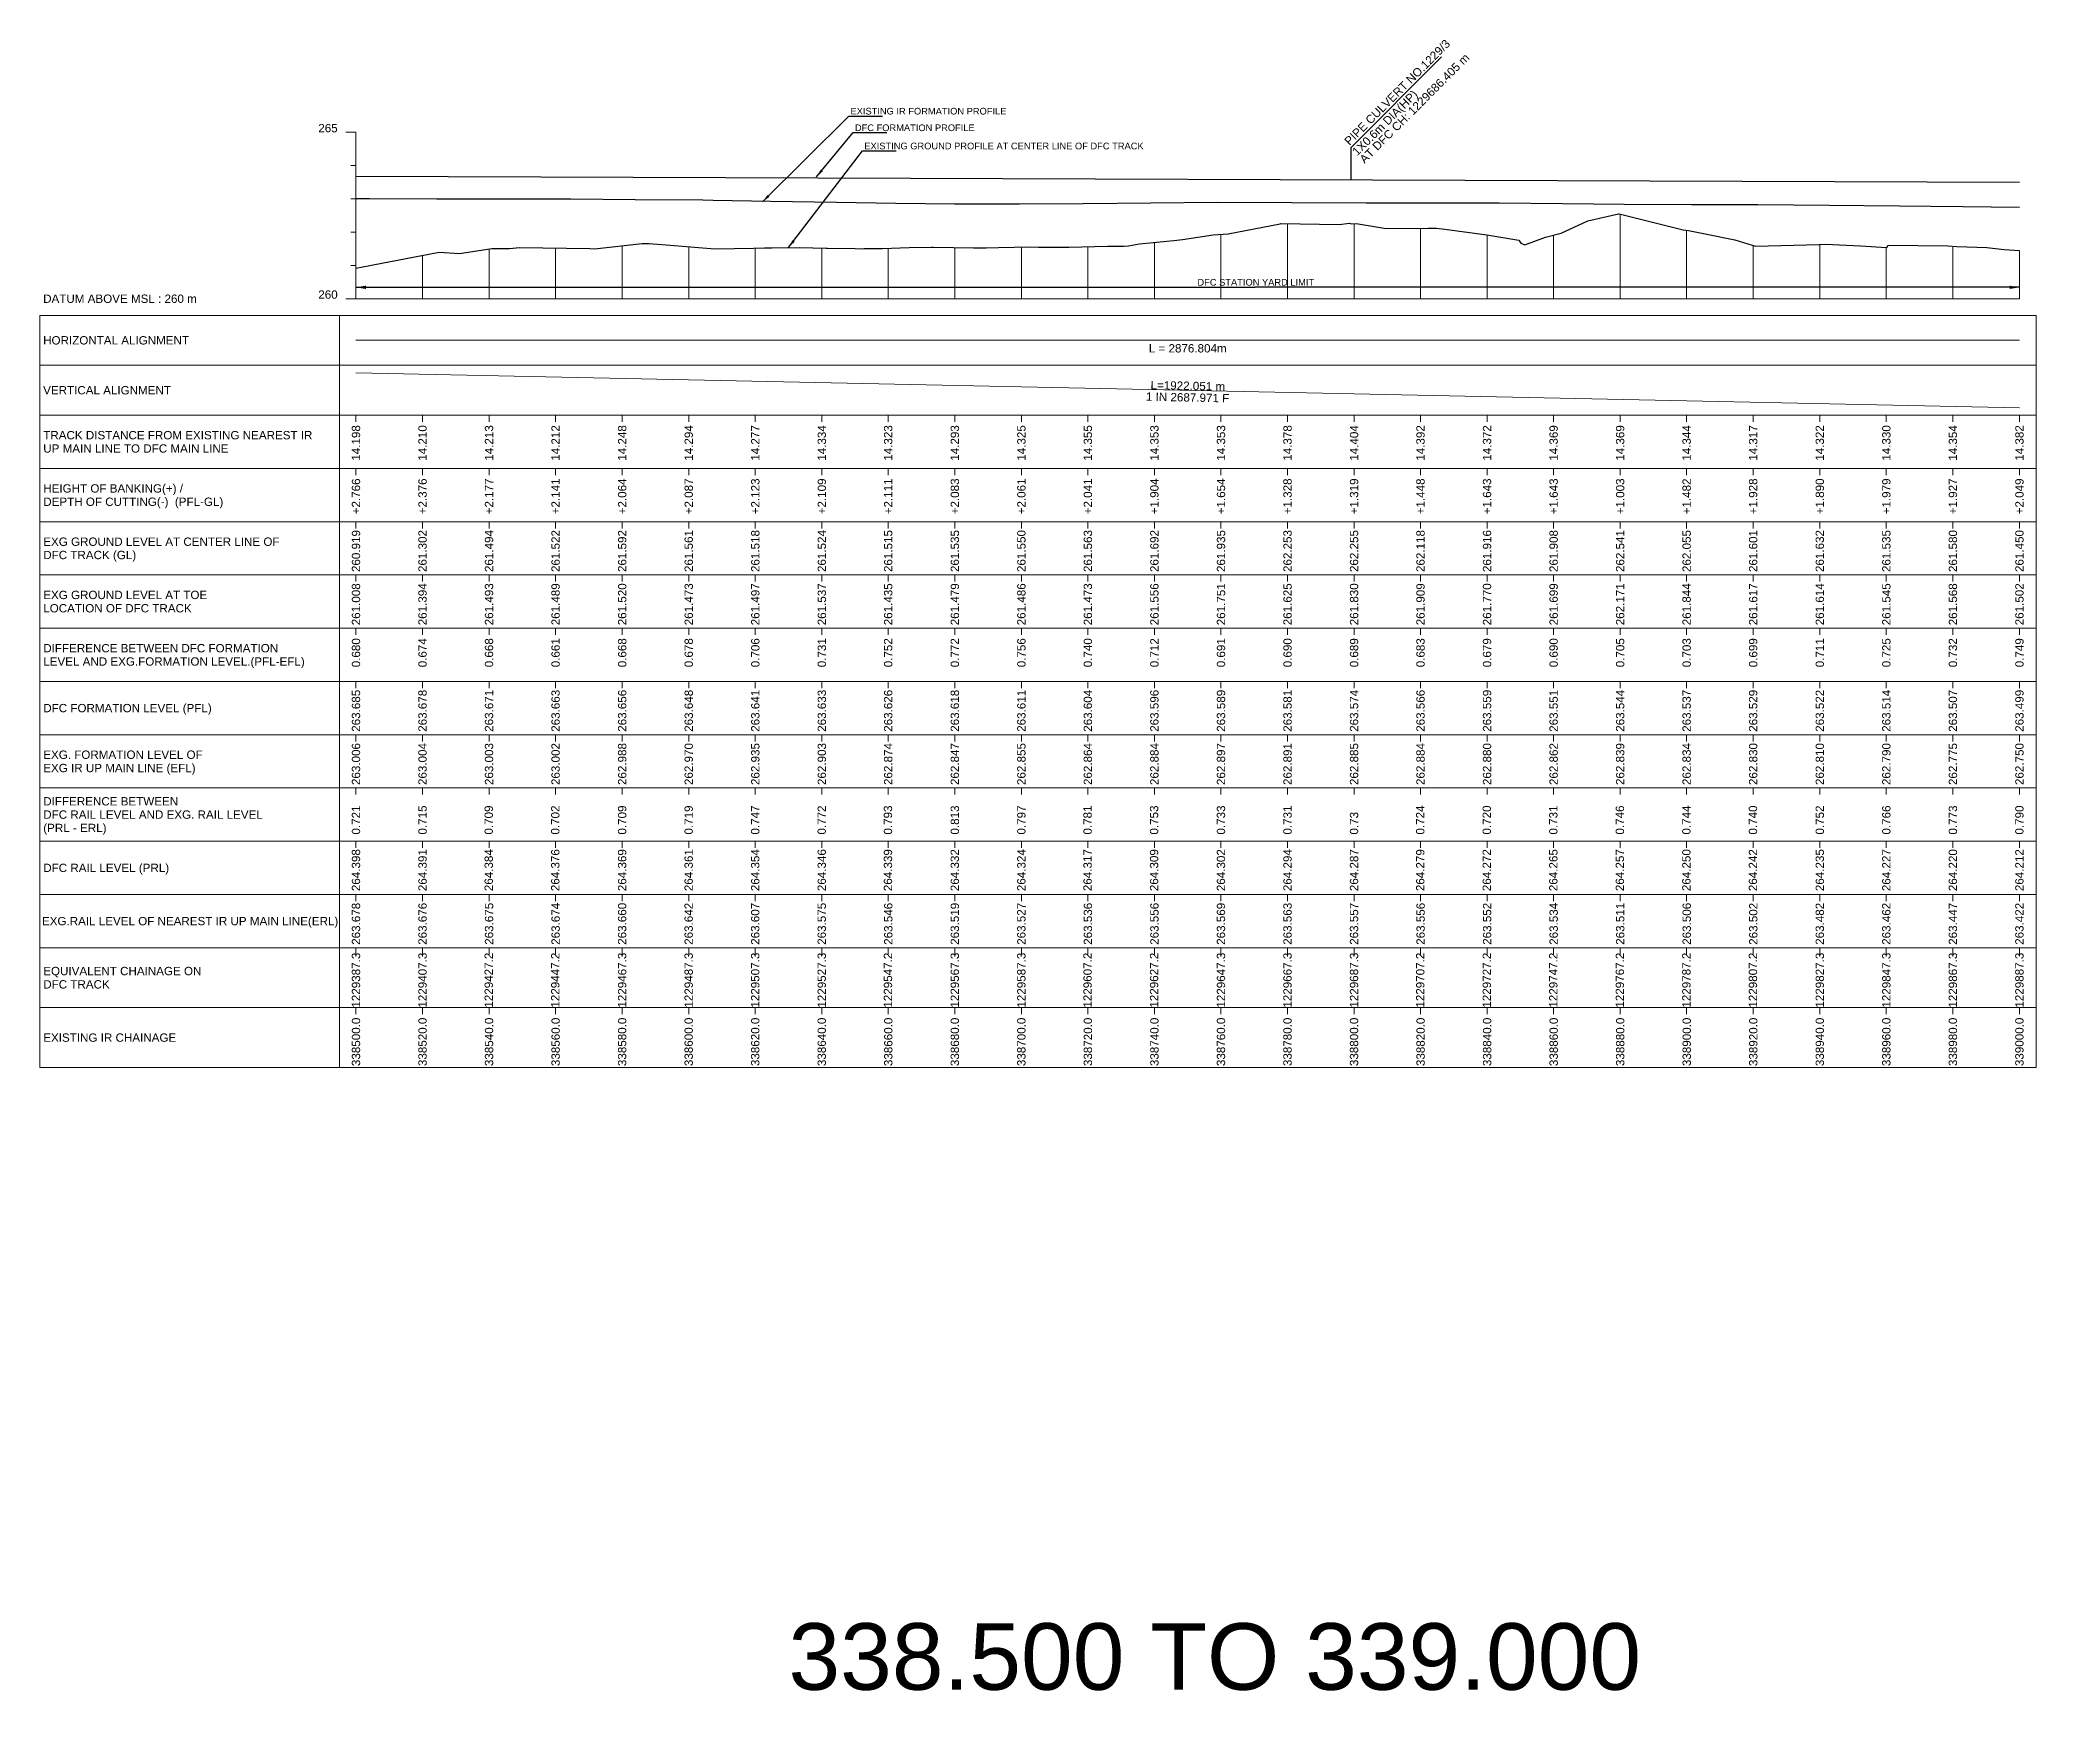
# Model space of a CAD drawing. Header units: metres. Extents: x 30905 to 43495, y -2428 to -1873.
# Drawn here: x 38905 to 39505, y -2428 to -1922 of the extents above; entities that cross this region are included whole.
import ezdxf
from ezdxf.enums import TextEntityAlignment as Align

# ---------------------------------------------------------------- set-up
doc = ezdxf.new("R2010")
doc.units = ezdxf.units.M
doc.header["$MEASUREMENT"] = 0
for name, color, linetype, lineweight in [('LS CUT FILL', 10, 'Continuous', 0), ('LS DATUM', 7, 'Continuous', 0), ('LS DATUM X', 7, 'Continuous', 0), ('LS DATUM Y', 7, 'Continuous', 0), ('LS DIFF. EXG.RL & PRO. RL', 10, 'Continuous', 0), ('LS DIFF. PFL & EFL', 10, 'Continuous', 0), ('LS EXG FL', 7, 'Continuous', 0), ('LS EXG GL', 7, 'Continuous', 0), ('LS EXG GL AT PRO TOE', 7, 'Continuous', 0), ('LS EXG IR CH', 7, 'Continuous', 0), ('LS EXG RL', 7, 'Continuous', 0), ('LS EXG. FL', 7, 'Continuous', 0), ('LS EXG. GL', 7, 'Continuous', 0), ('LS EXG. GL AT PRO. TOE', 7, 'Continuous', 0), ('LS EXG. IR CH', 7, 'Continuous', 0), ('LS EXG. RL', 7, 'Continuous', 0), ('LS FRAME', 7, 'Continuous', 0), ('LS HORIZONTAL ALIGNMENT', 10, 'Continuous', 0), ('LS PFL-EFL', 10, 'Continuous', 0), ('LS PRL-ERL', 10, 'Continuous', 0), ('LS PRO FL', 10, 'Continuous', 0), ('LS PRO. CUT & FILL', 10, 'Continuous', 0), ('LS PRO. DFCC CH', 10, 'Continuous', 0), ('LS PRO. FL', 10, 'Continuous', 0), ('LS PRO. RL', 10, 'Continuous', 0), ('LS PROFILE EXG FL', 7, 'Continuous', 25), ('LS PROFILE EXG GL', 7, 'Continuous', 30), ('LS PROFILE PRO FL', 1, 'Continuous', 30), ('LS TICKS', 7, 'Continuous', 0), ('LS TRACK CENTER', 10, 'Continuous', 0), ("LS TRACK CENTER's", 10, 'Continuous', 0), ('LS VERTICAL ALIGNMENT', 10, 'Continuous', 0), ('Profile Grid', 7, 'Continuous', 0)]:
    doc.layers.add(name, color=color, linetype=linetype, lineweight=lineweight)
for name, color, linetype in [('LS DRAIN CULVERT', 10, 'Continuous'), ('ref text', 3, 'Continuous'), ('STATION YARD LIMIT IN LS', 7, 'Continuous')]:
    doc.layers.add(name, color=color, linetype=linetype)
doc.styles.get("Standard").update_dxf_attribs({"font": 'arial.ttf'})
doc.styles.add('Style-Arial', font='arial.ttf')
doc.styles.add('StyleArial', font='arial.ttf')
doc.dimstyles.get("Standard").update_dxf_attribs({"dimtxt": 5, "dimasz": 0.18, "dimexe": 0.18, "dimexo": 0.0625, "dimgap": 0.09, "dimtad": 0, "dimtih": 1, "dimtoh": 1, "dimdec": 4, "dimzin": 0, "dimdsep": 46, "dimtxsty": 'Standard', "dimcen": 0.09, "dimadec": 0, "dimazin": 0, "dimtfac": 1, "dimtdec": 4, "dimtofl": 0, "dimtmove": 0, "dimatfit": 3, "dimfxl": 1, "dimtolj": 1, "dimtzin": 0, "dimarcsym": 0})

msp = doc.modelspace()

# ---------------------------------------------------------------- texts
at = {"layer": 'LS CUT FILL', "lineweight": 0, "style": 'Style-Arial'}
for s, p in [('+2.766', (39000, -2054)), ('+2.376', (39020, -2054)), ('+2.177', (39039.99, -2054)), ('+2.141', (39059.99, -2054)), ('+2.064', (39080.02, -2054)), ('+2.087', (39100.02, -2054)), ('+2.123', (39120.03, -2054)), ('+2.109', (39140.03, -2054)), ('+2.111', (39159.97, -2054)), ('+2.083', (39180.01, -2054)), ('+2.061', (39200.01, -2054)), ('+2.041', (39219.99, -2054)), ('+1.904', (39239.99, -2054)), ('+1.654', (39260.01, -2054)), ('+1.328', (39280.01, -2054)), ('+1.319', (39300.01, -2054)), ('+1.448', (39319.98, -2054)), ('+1.643', (39339.98, -2054)), ('+1.643', (39359.99, -2054)), ('+1.003', (39379.99, -2054)), ('+1.482', (39399.97, -2054)), ('+1.928', (39419.97, -2054)), ('+1.890', (39440, -2054)), ('+1.979', (39460, -2054)), ('+1.927', (39480.01, -2054)), ('+2.049', (39500.01, -2054))]:
    msp.add_text(s, height=2.5, rotation=90, dxfattribs=at).set_placement(p, align=Align.MIDDLE_RIGHT)
at = {"layer": 'LS DATUM', "color": 7, "style": 'StyleArial'}
msp.add_text('DATUM ABOVE MSL : 260 m', height=2.5, rotation=0.00003, dxfattribs=at).set_placement((38905.97, -2000), align=Align.MIDDLE_LEFT)
at = {"layer": 'LS DATUM Y', "color": 7, "lineweight": 0, "style": 'Style-Arial'}
for s, p in [('265', (38994.5, -1950)), ('265', (38994.5, -1950)), ('260', (38994.5, -2000))]:
    msp.add_text(s, height=2.5, dxfattribs=at).set_placement(p, align=Align.RIGHT)
at = {"layer": 'LS DIFF. EXG.RL & PRO. RL', "color": 10, "style": 'StyleArial'}
for s, p in [('DIFFERENCE BETWEEN ', (38906, -2151)), ('DFC RAIL LEVEL AND EXG. RAIL LEVEL ', (38906, -2155)), ('(PRL - ERL)', (38906, -2159))]:
    msp.add_text(s, height=2.5, rotation=0.00003, dxfattribs=at).set_placement(p, align=Align.MIDDLE_LEFT)
at = {"layer": 'LS DIFF. PFL & EFL', "color": 10, "style": 'StyleArial'}
for s, p in [('DIFFERENCE BETWEEN DFC FORMATION ', (38906, -2105)), ('LEVEL AND EXG.FORMATION LEVEL.(PFL-EFL)', (38906, -2109))]:
    msp.add_text(s, height=2.5, rotation=0.00003, dxfattribs=at).set_placement(p, align=Align.MIDDLE_LEFT)
at = {"layer": 'LS DRAIN CULVERT'}
for s, p in [('PIPE CULVERT NO.1229/3', (39298.62, -1954.09)), ('AT DFC CH: 1229686.405 m', (39303.18, -1959.53)), ('1X0.6m DIA(HP)', (39300.97, -1957.24))]:
    msp.add_text(s, height=2.5, rotation=44.95988, dxfattribs=at).set_placement(p)
at = {"layer": 'LS EXG FL', "style": 'StyleArial'}
for s, p in [('EXG. FORMATION LEVEL OF', (38906, -2137)), ('EXG IR UP MAIN LINE (EFL)', (38906, -2141))]:
    msp.add_text(s, height=2.5, rotation=0.00003, dxfattribs=at).set_placement(p, align=Align.MIDDLE_LEFT)
at = {"layer": 'LS EXG GL', "lineweight": 0, "style": 'Style-Arial'}
for s, p in [('260.919', (39000, -2069.5)), ('261.302', (39020, -2069.5)), ('261.494', (39039.99, -2069.5)), ('261.522', (39059.99, -2069.5)), ('261.592', (39080.02, -2069.5)), ('261.561', (39100.02, -2069.5)), ('261.518', (39120.03, -2069.5)), ('261.524', (39140.03, -2069.5)), ('261.515', (39159.97, -2069.5)), ('261.535', (39180.01, -2069.5)), ('261.550', (39200.01, -2069.5)), ('261.563', (39219.99, -2069.5)), ('261.692', (39239.99, -2069.5)), ('261.935', (39260.01, -2069.5)), ('262.253', (39280.01, -2069.5)), ('262.255', (39300.01, -2069.5)), ('262.118', (39319.98, -2069.5)), ('261.916', (39339.98, -2069.5)), ('261.908', (39359.99, -2069.5)), ('262.541', (39379.99, -2069.5)), ('262.055', (39399.97, -2069.5)), ('261.601', (39419.97, -2069.5)), ('261.632', (39440, -2069.5)), ('261.535', (39460, -2069.5)), ('261.580', (39480.01, -2069.5)), ('261.450', (39500.01, -2069.5))]:
    msp.add_text(s, height=2.5, rotation=90, dxfattribs=at).set_placement(p, align=Align.MIDDLE_RIGHT)
at = {"layer": 'LS EXG GL AT PRO TOE', "color": 7, "style": 'StyleArial'}
for s, p in [('EXG GROUND LEVEL AT TOE', (38906, -2089)), ('LOCATION OF DFC TRACK', (38906, -2093))]:
    msp.add_text(s, height=2.5, rotation=0.00003, dxfattribs=at).set_placement(p, align=Align.MIDDLE_LEFT)
at = {"layer": 'LS EXG IR CH', "style": 'Style-Arial'}
for s, p in [('338500.0', (39000, -2216)), ('338520.0', (39020, -2216)), ('338540.0', (39040, -2216)), ('338560.0', (39060, -2216)), ('338580.0', (39080, -2216)), ('338600.0', (39100, -2216)), ('338620.0', (39120, -2216)), ('338640.0', (39140, -2216)), ('338660.0', (39160, -2216)), ('338680.0', (39180, -2216)), ('338700.0', (39200, -2216)), ('338720.0', (39220, -2216)), ('338740.0', (39240, -2216)), ('338760.0', (39260, -2216)), ('338780.0', (39280, -2216)), ('338800.0', (39300, -2216)), ('338820.0', (39320, -2216)), ('338840.0', (39340, -2216)), ('338860.0', (39360, -2216)), ('338880.0', (39380, -2216)), ('338900.0', (39400, -2216)), ('338920.0', (39420, -2216)), ('338940.0', (39440, -2216)), ('338960.0', (39460, -2216)), ('338980.0', (39480, -2216)), ('339000.0', (39500, -2216))]:
    msp.add_text(s, height=2.5, rotation=90, dxfattribs=at).set_placement(p, align=Align.MIDDLE_RIGHT)
at = {"layer": 'LS EXG RL', "style": 'Style-Arial'}
for s, p in [('263.678', (39000, -2181.5)), ('263.676', (39020, -2181.5)), ('263.675', (39040, -2181.5)), ('263.674', (39060, -2181.5)), ('263.660', (39080, -2181.5)), ('263.642', (39100, -2181.5)), ('263.607', (39120, -2181.5)), ('263.575', (39140, -2181.5)), ('263.546', (39160, -2181.5)), ('263.519', (39180, -2181.5)), ('263.527', (39200, -2181.5)), ('263.536', (39220, -2181.5)), ('263.556', (39240, -2181.5)), ('263.569', (39260, -2181.5)), ('263.563', (39280, -2181.5)), ('263.557', (39300, -2181.5)), ('263.556', (39320, -2181.5)), ('263.552', (39340, -2181.5)), ('263.534', (39360, -2181.5)), ('263.511', (39380, -2181.5)), ('263.506', (39400, -2181.5)), ('263.502', (39420, -2181.5)), ('263.482', (39440, -2181.5)), ('263.462', (39460, -2181.5)), ('263.447', (39480, -2181.5)), ('263.422', (39500, -2181.5))]:
    msp.add_text(s, height=2.5, rotation=90, dxfattribs=at).set_placement(p, align=Align.MIDDLE_RIGHT)
at = {"layer": 'LS EXG. FL'}
for s, p in [('263.006', (39000, -2133.5)), ('263.004', (39020, -2133.5)), ('263.003', (39039.99, -2133.5)), ('263.002', (39059.99, -2133.5)), ('262.988', (39080.02, -2133.5)), ('262.970', (39100.02, -2133.5)), ('262.935', (39120.03, -2133.5)), ('262.903', (39140.03, -2133.5)), ('262.874', (39159.97, -2133.5)), ('262.847', (39180.01, -2133.5)), ('262.855', (39200.01, -2133.5)), ('262.864', (39219.99, -2133.5)), ('262.884', (39239.99, -2133.5)), ('262.897', (39260.01, -2133.5)), ('262.891', (39280.01, -2133.5)), ('262.885', (39300.01, -2133.5)), ('262.884', (39319.98, -2133.5)), ('262.880', (39339.98, -2133.5)), ('262.862', (39359.99, -2133.5)), ('262.839', (39379.99, -2133.5)), ('262.834', (39399.97, -2133.5)), ('262.830', (39419.97, -2133.5)), ('262.810', (39440, -2133.5)), ('262.790', (39460, -2133.5)), ('262.775', (39480.01, -2133.5)), ('262.750', (39500.01, -2133.5))]:
    msp.add_text(s, height=2.5, rotation=90, dxfattribs=at).set_placement(p, align=Align.MIDDLE_RIGHT)
at = {"layer": 'LS EXG. GL', "color": 7, "style": 'StyleArial'}
for s, p in [('EXG GROUND LEVEL AT CENTER LINE OF ', (38906, -2073)), ('DFC TRACK (GL)', (38906, -2077))]:
    msp.add_text(s, height=2.5, rotation=0.00003, dxfattribs=at).set_placement(p, align=Align.MIDDLE_LEFT)
at = {"layer": 'LS EXG. GL AT PRO. TOE'}
for s, p in [('261.008', (39000, -2085.5)), ('261.394', (39020, -2085.5)), ('261.493', (39039.99, -2085.5)), ('261.489', (39059.99, -2085.5)), ('261.520', (39080.02, -2085.5)), ('261.473', (39100.02, -2085.5)), ('261.497', (39120.03, -2085.5)), ('261.537', (39140.03, -2085.5)), ('261.435', (39159.97, -2085.5)), ('261.479', (39180.01, -2085.5)), ('261.486', (39200.01, -2085.5)), ('261.473', (39219.99, -2085.5)), ('261.556', (39239.99, -2085.5)), ('261.751', (39260.01, -2085.5)), ('261.625', (39280.01, -2085.5)), ('261.830', (39300.01, -2085.5)), ('261.909', (39319.98, -2085.5)), ('261.770', (39339.98, -2085.5)), ('261.699', (39359.99, -2085.5)), ('262.171', (39379.99, -2085.5)), ('261.844', (39399.97, -2085.5)), ('261.617', (39419.97, -2085.5)), ('261.614', (39440, -2085.5)), ('261.545', (39460, -2085.5)), ('261.568', (39480.01, -2085.5)), ('261.502', (39500.01, -2085.5))]:
    msp.add_text(s, height=2.5, rotation=90, dxfattribs=at).set_placement(p, align=Align.MIDDLE_RIGHT)
at = {"layer": 'LS EXG. IR CH', "style": 'StyleArial'}
msp.add_text('EXISTING IR CHAINAGE', height=2.5, rotation=0.00003, dxfattribs=at).set_placement((38906, -2222), align=Align.MIDDLE_LEFT)
at = {"layer": 'LS EXG. RL', "style": 'StyleArial'}
msp.add_text('EXG.RAIL LEVEL OF NEAREST IR UP MAIN LINE(ERL)', height=2.5, rotation=0.00003, dxfattribs=at).set_placement((38905.61, -2187), align=Align.MIDDLE_LEFT)
at = {"layer": 'LS HORIZONTAL ALIGNMENT', "style": 'StyleArial'}
msp.add_text('HORIZONTAL ALIGNMENT', height=2.5, rotation=0.00003, dxfattribs=at).set_placement((38905.97, -2012.5), align=Align.MIDDLE_LEFT)
at = {"layer": 'LS HORIZONTAL ALIGNMENT', "lineweight": 0, "insert": (39250.01, -2014.92), "char_height": 2.5, "attachment_point": 5, "line_spacing_factor": 0.6, "style": 'Style-Arial'}
msp.add_mtext('L = 2876.804m', dxfattribs=at)
at = {"layer": 'LS PFL-EFL'}
for s, p in [('0.680', (39000, -2102)), ('0.674', (39020, -2102)), ('0.668', (39039.99, -2102)), ('0.661', (39059.99, -2102)), ('0.668', (39080.02, -2102)), ('0.678', (39100.02, -2102)), ('0.706', (39120.03, -2102)), ('0.731', (39140.03, -2102)), ('0.752', (39159.97, -2102)), ('0.772', (39180.01, -2102)), ('0.756', (39200.01, -2102)), ('0.740', (39219.99, -2102)), ('0.712', (39239.99, -2102)), ('0.691', (39260.01, -2102)), ('0.690', (39280.01, -2102)), ('0.689', (39300.01, -2102)), ('0.683', (39319.98, -2102)), ('0.679', (39339.98, -2102)), ('0.690', (39359.99, -2102)), ('0.705', (39379.99, -2102)), ('0.703', (39399.97, -2102)), ('0.699', (39419.97, -2102)), ('0.711', (39440, -2102)), ('0.725', (39460, -2102)), ('0.732', (39480.01, -2102)), ('0.749', (39500.01, -2102))]:
    msp.add_text(s, height=2.5, rotation=90, dxfattribs=at).set_placement(p, align=Align.MIDDLE_RIGHT)
at = {"layer": 'LS PRL-ERL'}
for s, p in [('0.721', (39001.25, -2161)), ('0.715', (39021.25, -2161)), ('0.709', (39041.15, -2161)), ('0.702', (39061.15, -2161)), ('0.709', (39081.25, -2161)), ('0.719', (39101.25, -2161)), ('0.747', (39121.25, -2161)), ('0.772', (39141.25, -2161)), ('0.793', (39161.15, -2161)), ('0.813', (39181.25, -2161)), ('0.797', (39201.25, -2161)), ('0.781', (39221.15, -2161)), ('0.753', (39241.15, -2161)), ('0.733', (39261.25, -2161)), ('0.731', (39281.25, -2161)), ('0.724', (39321.15, -2161)), ('0.720', (39341.15, -2161)), ('0.731', (39361.15, -2161)), ('0.746', (39381.15, -2161)), ('0.744', (39401.15, -2161)), ('0.740', (39421.15, -2161)), ('0.752', (39441.25, -2161)), ('0.766', (39461.25, -2161)), ('0.773', (39481.25, -2161)), ('0.790', (39501.25, -2161)), ('0.73', (39301.25, -2161))]:
    msp.add_text(s, height=2.5, rotation=90, dxfattribs=at).set_placement(p)
at = {"layer": 'LS PRO FL', "lineweight": 0, "style": 'Style-Arial'}
for s, p in [('263.685', (39000, -2117.5)), ('263.678', (39020, -2117.5)), ('263.671', (39039.99, -2117.5)), ('263.663', (39059.99, -2117.5)), ('263.656', (39080.02, -2117.5)), ('263.648', (39100.02, -2117.5)), ('263.641', (39120.03, -2117.5)), ('263.633', (39140.03, -2117.5)), ('263.626', (39159.97, -2117.5)), ('263.618', (39180.01, -2117.5)), ('263.611', (39200.01, -2117.5)), ('263.604', (39219.99, -2117.5)), ('263.596', (39239.99, -2117.5)), ('263.589', (39260.01, -2117.5)), ('263.581', (39280.01, -2117.5)), ('263.574', (39300.01, -2117.5)), ('263.566', (39319.98, -2117.5)), ('263.559', (39339.98, -2117.5)), ('263.551', (39359.99, -2117.5)), ('263.544', (39379.99, -2117.5)), ('263.537', (39399.97, -2117.5)), ('263.529', (39419.97, -2117.5)), ('263.522', (39440, -2117.5)), ('263.514', (39460, -2117.5)), ('263.507', (39480.01, -2117.5)), ('263.499', (39500.01, -2117.5))]:
    msp.add_text(s, height=2.5, rotation=90, dxfattribs=at).set_placement(p, align=Align.MIDDLE_RIGHT)
at = {"layer": 'LS PRO. CUT & FILL', "color": 10, "style": 'StyleArial'}
for s, p in [('HEIGHT OF BANKING(+) /', (38906, -2057)), ('DEPTH OF CUTTING(-)  (PFL-GL)', (38906, -2061))]:
    msp.add_text(s, height=2.5, rotation=0.00003, dxfattribs=at).set_placement(p, align=Align.MIDDLE_LEFT)
at = {"layer": 'LS PRO. DFCC CH', "color": 10, "style": 'Style-Arial'}
for s, p in [('EQUIVALENT CHAINAGE ON ', (38906, -2202)), ('DFC TRACK', (38906, -2206))]:
    msp.add_text(s, height=2.5, rotation=0.00003, dxfattribs=at).set_placement(p, align=Align.MIDDLE_LEFT)
at = {"layer": 'LS PRO. DFCC CH'}
for s, p in [('1229387.3', (39001.25, -2213)), ('1229407.3', (39021.25, -2213)), ('1229427.2', (39041.15, -2213)), ('1229447.2', (39061.15, -2213)), ('1229467.3', (39081.25, -2213)), ('1229487.3', (39101.25, -2213)), ('1229507.3', (39121.25, -2213)), ('1229527.3', (39141.25, -2213)), ('1229547.2', (39161.15, -2213)), ('1229567.3', (39181.25, -2213)), ('1229587.3', (39201.25, -2213)), ('1229607.2', (39221.15, -2213)), ('1229627.2', (39241.15, -2213)), ('1229647.3', (39261.25, -2213)), ('1229667.3', (39281.25, -2213)), ('1229687.3', (39301.25, -2213)), ('1229707.2', (39321.15, -2213)), ('1229727.2', (39341.15, -2213)), ('1229747.2', (39361.15, -2213)), ('1229767.2', (39381.15, -2213)), ('1229787.2', (39401.15, -2213)), ('1229807.2', (39421.15, -2213)), ('1229827.3', (39441.25, -2213)), ('1229847.3', (39461.25, -2213)), ('1229867.3', (39481.25, -2213)), ('1229887.3', (39501.25, -2213))]:
    msp.add_text(s, height=2.5, rotation=90, dxfattribs=at).set_placement(p)
at = {"layer": 'LS PRO. FL', "color": 10, "style": 'StyleArial'}
msp.add_text('DFC FORMATION LEVEL (PFL) ', height=2.5, rotation=0.00003, dxfattribs=at).set_placement((38906, -2123), align=Align.MIDDLE_LEFT)
at = {"layer": 'LS PRO. RL'}
for s, p in [('264.398', (39001.25, -2178)), ('264.391', (39021.25, -2178)), ('264.384', (39041.15, -2178)), ('264.376', (39061.15, -2178)), ('264.369', (39081.25, -2178)), ('264.361', (39101.25, -2178)), ('264.354', (39121.25, -2178)), ('264.346', (39141.25, -2178)), ('264.339', (39161.15, -2178)), ('264.332', (39181.25, -2178)), ('264.324', (39201.25, -2178)), ('264.317', (39221.15, -2178)), ('264.309', (39241.15, -2178)), ('264.302', (39261.25, -2178)), ('264.294', (39281.25, -2178)), ('264.287', (39301.25, -2178)), ('264.279', (39321.15, -2178)), ('264.272', (39341.15, -2178)), ('264.265', (39361.15, -2178)), ('264.257', (39381.15, -2178)), ('264.250', (39401.15, -2178)), ('264.242', (39421.15, -2178)), ('264.235', (39441.25, -2178)), ('264.227', (39461.25, -2178)), ('264.220', (39481.25, -2178)), ('264.212', (39501.25, -2178))]:
    msp.add_text(s, height=2.5, rotation=90, dxfattribs=at).set_placement(p)
at = {"layer": 'LS PRO. RL', "color": 10, "style": 'StyleArial'}
msp.add_text('DFC RAIL LEVEL (PRL)', height=2.5, rotation=0.00003, dxfattribs=at).set_placement((38906, -2171), align=Align.MIDDLE_LEFT)
at = {"layer": 'LS PROFILE EXG FL', "color": 7, "linetype": 'Continuous', "lineweight": 0, "style": 'Style-Arial'}
msp.add_text('EXISTING IR FORMATION PROFILE', height=2, dxfattribs=at).set_placement((39148.64, -1944.65))
at = {"layer": 'LS PROFILE EXG GL', "color": 7, "lineweight": 0, "style": 'Style-Arial'}
msp.add_text('EXISTING GROUND PROFILE AT CENTER LINE OF DFC TRACK', height=2, dxfattribs=at).set_placement((39152.79, -1955.12, 0))
at = {"layer": 'LS PROFILE PRO FL', "style": 'Style-Arial'}
msp.add_text(' DFC FORMATION PROFILE', height=2, dxfattribs=at).set_placement((39149.19, -1949.64, 0))
at = {"layer": 'LS TRACK CENTER'}
for s, p in [('14.198', (39000, -2038)), ('14.210', (39020, -2038)), ('14.213', (39039.99, -2038)), ('14.212', (39059.99, -2038)), ('14.248', (39080.02, -2038)), ('14.294', (39100.02, -2038)), ('14.277', (39120.03, -2038)), ('14.334', (39140.03, -2038)), ('14.323', (39159.97, -2038)), ('14.293', (39180.01, -2038)), ('14.325', (39200.01, -2038)), ('14.355', (39219.99, -2038)), ('14.353', (39239.99, -2038)), ('14.353', (39260.01, -2038)), ('14.378', (39280.01, -2038)), ('14.404', (39300.01, -2038)), ('14.392', (39319.98, -2038)), ('14.372', (39339.98, -2038)), ('14.369', (39359.99, -2038)), ('14.369', (39379.99, -2038)), ('14.344', (39399.97, -2038)), ('14.317', (39419.97, -2038)), ('14.322', (39440, -2038)), ('14.330', (39460, -2038)), ('14.354', (39480.01, -2038)), ('14.382', (39500.01, -2038))]:
    msp.add_text(s, height=2.5, rotation=90, dxfattribs=at).set_placement(p, align=Align.MIDDLE_RIGHT)
at = {"layer": "LS TRACK CENTER's", "color": 10, "style": 'StyleArial'}
for s, p in [('TRACK DISTANCE FROM EXISTING NEAREST IR ', (38906, -2041)), ('UP MAIN LINE TO DFC MAIN LINE', (38906, -2045))]:
    msp.add_text(s, height=2.5, rotation=0.00003, dxfattribs=at).set_placement(p, align=Align.MIDDLE_LEFT)
at = {"layer": 'LS VERTICAL ALIGNMENT', "style": 'StyleArial'}
msp.add_text('VERTICAL ALIGNMENT', height=2.5, rotation=0.00003, dxfattribs=at).set_placement((38905.97, -2027.5), align=Align.MIDDLE_LEFT)
at = {"layer": 'LS VERTICAL ALIGNMENT', "lineweight": 0, "insert": (39250.01, -2027.92), "char_height": 2.5, "attachment_point": 5, "rotation": 358.79699, "line_spacing_factor": 0.84, "style": 'Style-Arial'}
msp.add_mtext('L=1922.051 m\\P1 IN 2687.971 F', dxfattribs=at)
at = {"layer": 'ref text', "color": 3, "insert": (39130, -2418.23), "char_height": 20, "width": 256.3165, "attachment_point": 7, "bg_fill": 3, "box_fill_scale": 1.5, "bg_fill_color": 256, "bg_fill_transparency": 0}
msp.add_mtext('338.500 TO 339.000', dxfattribs=at)
at = {"layer": 'STATION YARD LIMIT IN LS', "color": 10, "lineweight": 15, "insert": (39270.47, -1995.08), "char_height": 2, "attachment_point": 5, "rotation": 0.00003, "line_spacing_factor": 0.84, "style": 'Style-Arial'}
msp.add_mtext('DFC STATION YARD LIMIT', dxfattribs=at)

# ---------------------------------------------------------------- linework, layer by layer
at = {"layer": 'LS DATUM X', "color": 7, "linetype": 'Continuous', "lineweight": 0}
msp.add_line((39000, -2000), (39500.01, -2000), dxfattribs=at)
at = {"layer": 'LS DATUM Y', "color": 7, "linetype": 'Continuous', "lineweight": 0}
for p, q in [((38997, -1950), (39000, -1950)), ((38997, -1950), (39000, -1950)), ((39000, -2000), (39000, -1950)), ((38998.5, -1960), (39000, -1960)), ((38998.5, -1970), (39000, -1970)), ((38998.5, -1980), (39000, -1980)), ((38998.5, -1990), (39000, -1990)), ((38997, -2000), (39000, -2000))]:
    msp.add_line(p, q, dxfattribs=at)
at = {"layer": 'LS DRAIN CULVERT'}
msp.add_lwpolyline([(39326.34, -1927.36), (39299.01, -1954.69), (39299.04, -1964.26)], dxfattribs=at)
at = {"layer": 'LS FRAME'}
for points in [[(38995, -2231), (38905, -2231), (38905, -2005)], [(38905, -2005), (38995, -2005)], [(38995, -2020), (38905, -2020)], [(38995, -2035), (38905, -2035)], [(38995, -2051), (38905, -2051)], [(38905, -2051), (38995, -2051)], [(38995, -2067), (38905, -2067)], [(38905, -2067), (38995, -2067)], [(38995, -2083), (38905, -2083)], [(38905, -2083), (38995, -2083)], [(38995, -2099), (38905, -2099)], [(38995, -2115), (38905, -2115)], [(38905, -2115), (38995, -2115)], [(38995, -2131), (38905, -2131)], [(38905, -2131), (38995, -2131)], [(38995, -2147), (38905, -2147)], [(38905, -2147), (38995, -2147)], [(38995, -2163), (38905, -2163)], [(38905, -2163), (38995, -2163)], [(38995, -2179), (38905, -2179)], [(38995, -2195), (38905, -2195)], [(38995, -2213), (38905, -2213)]]:
    msp.add_lwpolyline(points, dxfattribs=at)
at = {"layer": 'LS FRAME', "color": 7, "linetype": 'Continuous', "lineweight": 0, "flags": 128}
for points in [[(38995, -2020), (39505.01, -2020), (39505.01, -2005), (38995, -2005), (38995, -2020)], [(38995, -2035), (39505.01, -2035), (39505.01, -2020), (38995, -2020), (38995, -2035)], [(38995, -2051), (39505.01, -2051), (39505.01, -2035), (38995, -2035), (38995, -2051)], [(38995, -2067), (39505.01, -2067), (39505.01, -2051), (38995, -2051), (38995, -2067)], [(38995, -2083), (39505.01, -2083), (39505.01, -2067), (38995, -2067), (38995, -2083)], [(38995, -2099), (39505.01, -2099), (39505.01, -2083), (38995, -2083), (38995, -2099)], [(38995, -2115), (39505.01, -2115), (39505.01, -2099), (38995, -2099), (38995, -2115)], [(38995, -2131), (39505.01, -2131), (39505.01, -2115), (38995, -2115), (38995, -2131)], [(38995, -2147), (39505.01, -2147), (39505.01, -2131), (38995, -2131), (38995, -2147)], [(38995, -2163), (39505.01, -2163), (39505.01, -2147), (38995, -2147), (38995, -2163)], [(38995, -2179), (39505.01, -2179), (39505.01, -2163), (38995, -2163), (38995, -2179)], [(38995, -2195), (39505.01, -2195), (39505.01, -2179), (38995, -2179), (38995, -2195)], [(38995, -2213), (39505.01, -2213), (39505.01, -2195), (38995, -2195), (38995, -2213)], [(38995, -2231), (39505.01, -2231), (39505.01, -2213), (38995, -2213), (38995, -2231)]]:
    msp.add_lwpolyline(points, close=True, dxfattribs=at)
at = {"layer": 'LS FRAME', "color": 7, "linetype": 'Continuous', "lineweight": 0}
msp.add_3dface([(38995, -2099), (38915, -2099), (38915, -2099)], dxfattribs=at)
at = {"layer": 'LS HORIZONTAL ALIGNMENT', "lineweight": 0, "flags": 128}
msp.add_lwpolyline([(39000, -2012.5), (39500.01, -2012.5)], dxfattribs=at)
at = {"layer": 'LS PROFILE EXG FL'}
msp.add_lwpolyline([(39000, -1969.94), (39004.03, -1969.93), (39024.34, -1969.96), (39043.9, -1969.97), (39064.6, -1969.98), (39083.92, -1970.15), (39104.28, -1970.34), (39107.33, -1970.44), (39124.57, -1970.72), (39144.46, -1971.04), (39162.3, -1971.29), (39179.92, -1971.53), (39199.46, -1971.45), (39218.57, -1971.37), (39238.95, -1971.16), (39258.88, -1971.02), (39281.32, -1971.09), (39303.66, -1971.16), (39323.84, -1971.16), (39343.65, -1971.2), (39362.73, -1971.41), (39381.16, -1971.62), (39401.46, -1971.66), (39421.36, -1971.7), (39442.84, -1971.92), (39464, -1972.14), (39483.04, -1972.27), (39500, -1972.5)], dxfattribs=at)
at = {"layer": 'LS PROFILE EXG GL', "flags": 128}
msp.add_lwpolyline([(39000, -1990.81), (39004.19, -1990.02), (39005.18, -1989.79), (39025.03, -1986.03), (39031.1, -1986.46), (39040.79, -1984.94), (39044.77, -1984.96), (39046.15, -1984.96), (39049.15, -1984.66), (39070.32, -1984.9), (39071.65, -1985.01), (39085.98, -1983.42), (39088.01, -1983.39), (39093.27, -1983.83), (39107.84, -1985.03), (39119.46, -1984.83), (39122.84, -1984.74), (39123.75, -1984.71), (39124.99, -1984.7), (39133.3, -1984.6), (39141.3, -1984.78), (39141.74, -1984.8), (39150.07, -1984.94), (39152.14, -1984.98), (39152.71, -1984.93), (39153.27, -1984.93), (39158.23, -1984.9), (39166.29, -1984.64), (39172.95, -1984.55), (39173.61, -1984.56), (39173.61, -1984.56), (39185.57, -1984.73), (39189.39, -1984.72), (39193.15, -1984.62), (39202.59, -1984.45), (39205.13, -1984.5), (39213.36, -1984.53), (39214.28, -1984.52), (39225.89, -1984.21), (39230.77, -1984.19), (39232.25, -1984.1), (39235.47, -1983.48), (39243.73, -1982.75), (39245.82, -1982.52), (39248.45, -1982.17), (39257.62, -1980.8), (39262.13, -1980.52), (39277.78, -1977.5), (39277.91, -1977.45), (39295.53, -1977.66), (39298.61, -1977.35), (39299.17, -1977.53), (39300.69, -1977.38), (39309.65, -1978.94), (39322.3, -1978.79), (39324.65, -1978.77), (39324.79, -1978.76), (39327.34, -1979.12), (39339.95, -1980.83), (39349.55, -1982.42), (39350.17, -1983.27), (39351.34, -1983.8), (39357.59, -1981.55), (39362.31, -1980.3), (39370.25, -1976.57), (39379.45, -1974.46), (39379.65, -1974.51), (39380.89, -1974.81), (39398.97, -1979.29), (39400.53, -1979.54), (39405.01, -1980.45), (39414.47, -1982.29), (39419.63, -1983.88), (39420.63, -1984.19), (39439.82, -1983.69), (39441.76, -1983.63), (39452.28, -1984.12), (39460.13, -1984.65), (39460.58, -1983.94), (39478.5, -1984.11), (39481.18, -1984.27), (39490.19, -1984.59), (39495.42, -1985.22), (39500.01, -1985.5)], dxfattribs=at)
at = {"layer": 'LS PROFILE PRO FL'}
msp.add_line((39000, -1963.15), (39500.01, -1965.01), dxfattribs=at)
at = {"layer": 'LS TICKS', "color": 7, "linetype": 'Continuous', "lineweight": 0, "flags": 128}
for points in [[(39000, -2037), (39000, -2035)], [(39020, -2037), (39020, -2035)], [(39039.99, -2037), (39039.99, -2035)], [(39059.99, -2037), (39059.99, -2035)], [(39080.02, -2037), (39080.02, -2035)], [(39100.02, -2037), (39100.02, -2035)], [(39120.03, -2037), (39120.03, -2035)], [(39140.03, -2037), (39140.03, -2035)], [(39159.97, -2037), (39159.97, -2035)], [(39180.01, -2037), (39180.01, -2035)], [(39200.01, -2037), (39200.01, -2035)], [(39219.99, -2037), (39219.99, -2035)], [(39239.99, -2037), (39239.99, -2035)], [(39260.01, -2037), (39260.01, -2035)], [(39280.01, -2037), (39280.01, -2035)], [(39300.01, -2037), (39300.01, -2035)], [(39319.98, -2037), (39319.98, -2035)], [(39339.98, -2037), (39339.98, -2035)], [(39359.99, -2037), (39359.99, -2035)], [(39379.99, -2037), (39379.99, -2035)], [(39399.97, -2037), (39399.97, -2035)], [(39419.97, -2037), (39419.97, -2035)], [(39440, -2037), (39440, -2035)], [(39460, -2037), (39460, -2035)], [(39480.01, -2037), (39480.01, -2035)], [(39500.01, -2037), (39500.01, -2035)], [(39000, -2053), (39000, -2051)], [(39020, -2053), (39020, -2051)], [(39039.99, -2053), (39039.99, -2051)], [(39059.99, -2053), (39059.99, -2051)], [(39080.02, -2053), (39080.02, -2051)], [(39100.02, -2053), (39100.02, -2051)], [(39120.03, -2053), (39120.03, -2051)], [(39140.03, -2053), (39140.03, -2051)], [(39159.97, -2053), (39159.97, -2051)], [(39180.01, -2053), (39180.01, -2051)], [(39200.01, -2053), (39200.01, -2051)], [(39219.99, -2053), (39219.99, -2051)], [(39239.99, -2053), (39239.99, -2051)], [(39260.01, -2053), (39260.01, -2051)], [(39280.01, -2053), (39280.01, -2051)], [(39300.01, -2053), (39300.01, -2051)], [(39319.98, -2053), (39319.98, -2051)], [(39339.98, -2053), (39339.98, -2051)], [(39359.99, -2053), (39359.99, -2051)], [(39379.99, -2053), (39379.99, -2051)], [(39399.97, -2053), (39399.97, -2051)], [(39419.97, -2053), (39419.97, -2051)], [(39440, -2053), (39440, -2051)], [(39460, -2053), (39460, -2051)], [(39480.01, -2053), (39480.01, -2051)], [(39500.01, -2053), (39500.01, -2051)], [(39000, -2069), (39000, -2067)], [(39020, -2069), (39020, -2067)], [(39039.99, -2069), (39039.99, -2067)], [(39059.99, -2069), (39059.99, -2067)], [(39080.02, -2069), (39080.02, -2067)], [(39100.02, -2069), (39100.02, -2067)], [(39120.03, -2069), (39120.03, -2067)], [(39140.03, -2069), (39140.03, -2067)], [(39159.97, -2069), (39159.97, -2067)], [(39180.01, -2069), (39180.01, -2067)], [(39200.01, -2069), (39200.01, -2067)], [(39219.99, -2069), (39219.99, -2067)], [(39239.99, -2069), (39239.99, -2067)], [(39260.01, -2069), (39260.01, -2067)], [(39280.01, -2069), (39280.01, -2067)], [(39300.01, -2069), (39300.01, -2067)], [(39319.98, -2069), (39319.98, -2067)], [(39339.98, -2069), (39339.98, -2067)], [(39359.99, -2069), (39359.99, -2067)], [(39379.99, -2069), (39379.99, -2067)], [(39399.97, -2069), (39399.97, -2067)], [(39419.97, -2069), (39419.97, -2067)], [(39440, -2069), (39440, -2067)], [(39460, -2069), (39460, -2067)], [(39480.01, -2069), (39480.01, -2067)], [(39500.01, -2069), (39500.01, -2067)], [(39000, -2085), (39000, -2083)], [(39020, -2085), (39020, -2083)], [(39039.99, -2085), (39039.99, -2083)], [(39059.99, -2085), (39059.99, -2083)], [(39080.02, -2085), (39080.02, -2083)], [(39100.02, -2085), (39100.02, -2083)], [(39120.03, -2085), (39120.03, -2083)], [(39140.03, -2085), (39140.03, -2083)], [(39159.97, -2085), (39159.97, -2083)], [(39180.01, -2085), (39180.01, -2083)], [(39200.01, -2085), (39200.01, -2083)], [(39219.99, -2085), (39219.99, -2083)], [(39239.99, -2085), (39239.99, -2083)], [(39260.01, -2085), (39260.01, -2083)], [(39280.01, -2085), (39280.01, -2083)], [(39300.01, -2085), (39300.01, -2083)], [(39319.98, -2085), (39319.98, -2083)], [(39339.98, -2085), (39339.98, -2083)], [(39359.99, -2085), (39359.99, -2083)], [(39379.99, -2085), (39379.99, -2083)], [(39399.97, -2085), (39399.97, -2083)], [(39419.97, -2085), (39419.97, -2083)], [(39440, -2085), (39440, -2083)], [(39460, -2085), (39460, -2083)], [(39480.01, -2085), (39480.01, -2083)], [(39500.01, -2085), (39500.01, -2083)], [(39000, -2101), (39000, -2099)], [(39020, -2101), (39020, -2099)], [(39039.99, -2101), (39039.99, -2099)], [(39059.99, -2101), (39059.99, -2099)], [(39080.02, -2101), (39080.02, -2099)], [(39100.02, -2101), (39100.02, -2099)], [(39120.03, -2101), (39120.03, -2099)], [(39140.03, -2101), (39140.03, -2099)], [(39159.97, -2101), (39159.97, -2099)], [(39180.01, -2101), (39180.01, -2099)], [(39200.01, -2101), (39200.01, -2099)], [(39219.99, -2101), (39219.99, -2099)], [(39239.99, -2101), (39239.99, -2099)], [(39260.01, -2101), (39260.01, -2099)], [(39280.01, -2101), (39280.01, -2099)], [(39300.01, -2101), (39300.01, -2099)], [(39319.98, -2101), (39319.98, -2099)], [(39339.98, -2101), (39339.98, -2099)], [(39359.99, -2101), (39359.99, -2099)], [(39379.99, -2101), (39379.99, -2099)], [(39399.97, -2101), (39399.97, -2099)], [(39419.97, -2101), (39419.97, -2099)], [(39440, -2101), (39440, -2099)], [(39460, -2101), (39460, -2099)], [(39480.01, -2101), (39480.01, -2099)], [(39500.01, -2101), (39500.01, -2099)], [(39000, -2117), (39000, -2115)], [(39020, -2117), (39020, -2115)], [(39039.99, -2117), (39039.99, -2115)], [(39059.99, -2117), (39059.99, -2115)], [(39080.02, -2117), (39080.02, -2115)], [(39100.02, -2117), (39100.02, -2115)], [(39120.03, -2117), (39120.03, -2115)], [(39140.03, -2117), (39140.03, -2115)], [(39159.97, -2117), (39159.97, -2115)], [(39180.01, -2117), (39180.01, -2115)], [(39200.01, -2117), (39200.01, -2115)], [(39219.99, -2117), (39219.99, -2115)], [(39239.99, -2117), (39239.99, -2115)], [(39260.01, -2117), (39260.01, -2115)], [(39280.01, -2117), (39280.01, -2115)], [(39300.01, -2117), (39300.01, -2115)], [(39319.98, -2117), (39319.98, -2115)], [(39339.98, -2117), (39339.98, -2115)], [(39359.99, -2117), (39359.99, -2115)], [(39379.99, -2117), (39379.99, -2115)], [(39399.97, -2117), (39399.97, -2115)], [(39419.97, -2117), (39419.97, -2115)], [(39440, -2117), (39440, -2115)], [(39460, -2117), (39460, -2115)], [(39480.01, -2117), (39480.01, -2115)], [(39500.01, -2117), (39500.01, -2115)], [(39000, -2133), (39000, -2131)], [(39020, -2133), (39020, -2131)], [(39039.99, -2133), (39039.99, -2131)], [(39059.99, -2133), (39059.99, -2131)], [(39080.02, -2133), (39080.02, -2131)], [(39100.02, -2133), (39100.02, -2131)], [(39120.03, -2133), (39120.03, -2131)], [(39140.03, -2133), (39140.03, -2131)], [(39159.97, -2133), (39159.97, -2131)], [(39180.01, -2133), (39180.01, -2131)], [(39200.01, -2133), (39200.01, -2131)], [(39219.99, -2133), (39219.99, -2131)], [(39239.99, -2133), (39239.99, -2131)], [(39260.01, -2133), (39260.01, -2131)], [(39280.01, -2133), (39280.01, -2131)], [(39300.01, -2133), (39300.01, -2131)], [(39319.98, -2133), (39319.98, -2131)], [(39339.98, -2133), (39339.98, -2131)], [(39359.99, -2133), (39359.99, -2131)], [(39379.99, -2133), (39379.99, -2131)], [(39399.97, -2133), (39399.97, -2131)], [(39419.97, -2133), (39419.97, -2131)], [(39440, -2133), (39440, -2131)], [(39460, -2133), (39460, -2131)], [(39480.01, -2133), (39480.01, -2131)], [(39500.01, -2133), (39500.01, -2131)], [(39000, -2149), (39000, -2147)], [(39020, -2149), (39020, -2147)], [(39039.99, -2149), (39039.99, -2147)], [(39059.99, -2149), (39059.99, -2147)], [(39080.02, -2149), (39080.02, -2147)], [(39100.02, -2149), (39100.02, -2147)], [(39120.03, -2149), (39120.03, -2147)], [(39140.03, -2149), (39140.03, -2147)], [(39159.97, -2149), (39159.97, -2147)], [(39180.01, -2149), (39180.01, -2147)], [(39200.01, -2149), (39200.01, -2147)], [(39219.99, -2149), (39219.99, -2147)], [(39239.99, -2149), (39239.99, -2147)], [(39260.01, -2149), (39260.01, -2147)], [(39280.01, -2149), (39280.01, -2147)], [(39300.01, -2149), (39300.01, -2147)], [(39319.98, -2149), (39319.98, -2147)], [(39339.98, -2149), (39339.98, -2147)], [(39359.99, -2149), (39359.99, -2147)], [(39379.99, -2149), (39379.99, -2147)], [(39399.97, -2149), (39399.97, -2147)], [(39419.97, -2149), (39419.97, -2147)], [(39440, -2149), (39440, -2147)], [(39460, -2149), (39460, -2147)], [(39480.01, -2149), (39480.01, -2147)], [(39500.01, -2149), (39500.01, -2147)], [(39000, -2165), (39000, -2163)], [(39020, -2165), (39020, -2163)], [(39039.99, -2165), (39039.99, -2163)], [(39059.99, -2165), (39059.99, -2163)], [(39080.02, -2165), (39080.02, -2163)], [(39100.02, -2165), (39100.02, -2163)], [(39120.03, -2165), (39120.03, -2163)], [(39140.03, -2165), (39140.03, -2163)], [(39159.97, -2165), (39159.97, -2163)], [(39180.01, -2165), (39180.01, -2163)], [(39200.01, -2165), (39200.01, -2163)], [(39219.99, -2165), (39219.99, -2163)], [(39239.99, -2165), (39239.99, -2163)], [(39260.01, -2165), (39260.01, -2163)], [(39280.01, -2165), (39280.01, -2163)], [(39300.01, -2165), (39300.01, -2163)], [(39319.98, -2165), (39319.98, -2163)], [(39339.98, -2165), (39339.98, -2163)], [(39359.99, -2165), (39359.99, -2163)], [(39379.99, -2165), (39379.99, -2163)], [(39399.97, -2165), (39399.97, -2163)], [(39419.97, -2165), (39419.97, -2163)], [(39440, -2165), (39440, -2163)], [(39460, -2165), (39460, -2163)], [(39480.01, -2165), (39480.01, -2163)], [(39500.01, -2165), (39500.01, -2163)], [(39000, -2181), (39000, -2179)], [(39020, -2181), (39020, -2179)], [(39039.99, -2181), (39039.99, -2179)], [(39059.99, -2181), (39059.99, -2179)], [(39080.02, -2181), (39080.02, -2179)], [(39100.02, -2181), (39100.02, -2179)], [(39120.03, -2181), (39120.03, -2179)], [(39140.03, -2181), (39140.03, -2179)], [(39159.97, -2181), (39159.97, -2179)], [(39180.01, -2181), (39180.01, -2179)], [(39200.01, -2181), (39200.01, -2179)], [(39219.99, -2181), (39219.99, -2179)], [(39239.99, -2181), (39239.99, -2179)], [(39260.01, -2181), (39260.01, -2179)], [(39280.01, -2181), (39280.01, -2179)], [(39300.01, -2181), (39300.01, -2179)], [(39319.98, -2181), (39319.98, -2179)], [(39339.98, -2181), (39339.98, -2179)], [(39359.99, -2181), (39359.99, -2179)], [(39379.99, -2181), (39379.99, -2179)], [(39399.97, -2181), (39399.97, -2179)], [(39419.97, -2181), (39419.97, -2179)], [(39440, -2181), (39440, -2179)], [(39460, -2181), (39460, -2179)], [(39480.01, -2181), (39480.01, -2179)], [(39500.01, -2181), (39500.01, -2179)], [(39000, -2197), (39000, -2195)], [(39020, -2197), (39020, -2195)], [(39039.99, -2197), (39039.99, -2195)], [(39059.99, -2197), (39059.99, -2195)], [(39080.02, -2197), (39080.02, -2195)], [(39100.02, -2197), (39100.02, -2195)], [(39120.03, -2197), (39120.03, -2195)], [(39140.03, -2197), (39140.03, -2195)], [(39159.97, -2197), (39159.97, -2195)], [(39180.01, -2197), (39180.01, -2195)], [(39200.01, -2197), (39200.01, -2195)], [(39219.99, -2197), (39219.99, -2195)], [(39239.99, -2197), (39239.99, -2195)], [(39260.01, -2197), (39260.01, -2195)], [(39280.01, -2197), (39280.01, -2195)], [(39300.01, -2197), (39300.01, -2195)], [(39319.98, -2197), (39319.98, -2195)], [(39339.98, -2197), (39339.98, -2195)], [(39359.99, -2197), (39359.99, -2195)], [(39379.99, -2197), (39379.99, -2195)], [(39399.97, -2197), (39399.97, -2195)], [(39419.97, -2197), (39419.97, -2195)], [(39440, -2197), (39440, -2195)], [(39460, -2197), (39460, -2195)], [(39480.01, -2197), (39480.01, -2195)], [(39500.01, -2197), (39500.01, -2195)], [(39000, -2215), (39000, -2213)], [(39020, -2215), (39020, -2213)], [(39039.99, -2215), (39039.99, -2213)], [(39059.99, -2215), (39059.99, -2213)], [(39080.02, -2215), (39080.02, -2213)], [(39100.02, -2215), (39100.02, -2213)], [(39120.03, -2215), (39120.03, -2213)], [(39140.03, -2215), (39140.03, -2213)], [(39159.97, -2215), (39159.97, -2213)], [(39180.01, -2215), (39180.01, -2213)], [(39200.01, -2215), (39200.01, -2213)], [(39219.99, -2215), (39219.99, -2213)], [(39239.99, -2215), (39239.99, -2213)], [(39260.01, -2215), (39260.01, -2213)], [(39280.01, -2215), (39280.01, -2213)], [(39300.01, -2215), (39300.01, -2213)], [(39319.98, -2215), (39319.98, -2213)], [(39339.98, -2215), (39339.98, -2213)], [(39359.99, -2215), (39359.99, -2213)], [(39379.99, -2215), (39379.99, -2213)], [(39399.97, -2215), (39399.97, -2213)], [(39419.97, -2215), (39419.97, -2213)], [(39440, -2215), (39440, -2213)], [(39460, -2215), (39460, -2213)], [(39480.01, -2215), (39480.01, -2213)], [(39500.01, -2215), (39500.01, -2213)]]:
    msp.add_lwpolyline(points, dxfattribs=at)
at = {"layer": 'LS VERTICAL ALIGNMENT', "linetype": 'Continuous', "lineweight": 0, "flags": 128}
msp.add_lwpolyline([(39000, -2022.25), (39500.01, -2032.75)], dxfattribs=at)
at = {"layer": 'Profile Grid', "linetype": 'Continuous', "lineweight": 0, "flags": 128}
for points in [[(39280.01, -2000), (39280.01, -1977.47)], [(39300.01, -2000), (39300.01, -1977.45)], [(39319.98, -2000), (39319.98, -1978.82)], [(39379.99, -2000), (39379.99, -1974.59)], [(39399.97, -2000), (39399.97, -1979.45)], [(39039.99, -2000), (39039.99, -1985.06)], [(39059.99, -2000), (39059.99, -1984.78)], [(39080.02, -2000), (39080.02, -1984.08)], [(39100.02, -2000), (39100.02, -1984.39)], [(39120.03, -2000), (39120.03, -1984.82)], [(39140.03, -2000), (39140.03, -1984.76)], [(39159.97, -2000), (39159.97, -1984.85)], [(39180.01, -2000), (39180.01, -1984.65)], [(39200.01, -2000), (39200.01, -1984.5)], [(39219.99, -2000), (39219.99, -1984.37)], [(39239.99, -2000), (39239.99, -1983.08)], [(39260.01, -2000), (39260.01, -1980.65)], [(39339.98, -2000), (39339.98, -1980.84)], [(39359.99, -2000), (39359.99, -1980.92)], [(39419.97, -2000), (39419.97, -1983.99)], [(39440, -2000), (39440, -1983.68)], [(39460, -2000), (39460, -1984.65)], [(39480.01, -2000), (39480.01, -1984.2)], [(39500.01, -2000), (39500.01, -1985.5)], [(39000, -2000), (39000, -1990.81)], [(39020, -2000), (39020, -1986.98)]]:
    msp.add_lwpolyline(points, dxfattribs=at)

msp.set_redraw_order([(e.dxf.handle, doc.entitydb.next_handle()) for e in msp.query("TEXT MTEXT ATTDEF DIMENSION ARC_DIMENSION")])  # texts and dimensions are drawn at this point

# ---------------------------------------------------------------- leaders
at = {"layer": 'LS PROFILE EXG FL', "color": 7, "lineweight": -3}
msp.add_leader([(39122.22, -1970.87), (39148.13, -1945.11), (39158.27, -1945.11)], dimstyle='Standard', override={"dimasz": 2.5, "dimexe": 0.25, "dimexo": 0.25, "dimgap": 0.25, "dimtad": 0, "dimtih": 0, "dimtoh": 0, "dimzin": 11, "dimadec": 4, "dimazin": 3, "dimatfit": 1, "dimfrac": 2, "dimtolj": 0, "dimtzin": 11}, dxfattribs=at)
at = {"layer": 'LS PROFILE EXG GL', "color": 7, "lineweight": -3}
msp.add_leader([(39130, -1984.64, 0), (39152.28, -1955.57, 0), (39162.42, -1955.57, 0)], dimstyle='Standard', override={"dimasz": 2.5, "dimexe": 0.25, "dimexo": 0.25, "dimgap": 0.25, "dimtad": 0, "dimtih": 0, "dimtoh": 0, "dimzin": 11, "dimadec": 4, "dimazin": 3, "dimatfit": 1, "dimfrac": 2, "dimtolj": 0, "dimtzin": 11}, dxfattribs=at)
at = {"layer": 'LS PROFILE PRO FL', "lineweight": -3}
msp.add_leader([(39138.43, -1963.36, 0), (39149.47, -1950.1, 0), (39159.61, -1950.1, 0)], dimstyle='Standard', override={"dimasz": 2.5, "dimexe": 0.25, "dimexo": 0.25, "dimgap": 0.25, "dimtad": 0, "dimtih": 0, "dimtoh": 0, "dimzin": 11, "dimadec": 4, "dimazin": 3, "dimatfit": 1, "dimfrac": 2, "dimtolj": 0, "dimtzin": 11}, dxfattribs=at)
at = {"layer": 'STATION YARD LIMIT IN LS', "color": 10, "lineweight": 15}
for points in [[(39000, -1996.58), (39270.26, -1996.58)], [(39500.03, -1996.58), (39270.26, -1996.58)]]:
    msp.add_leader(points, dimstyle='Standard', override={"dimasz": 3}, dxfattribs=at)

doc.saveas('drawing.dxf')
